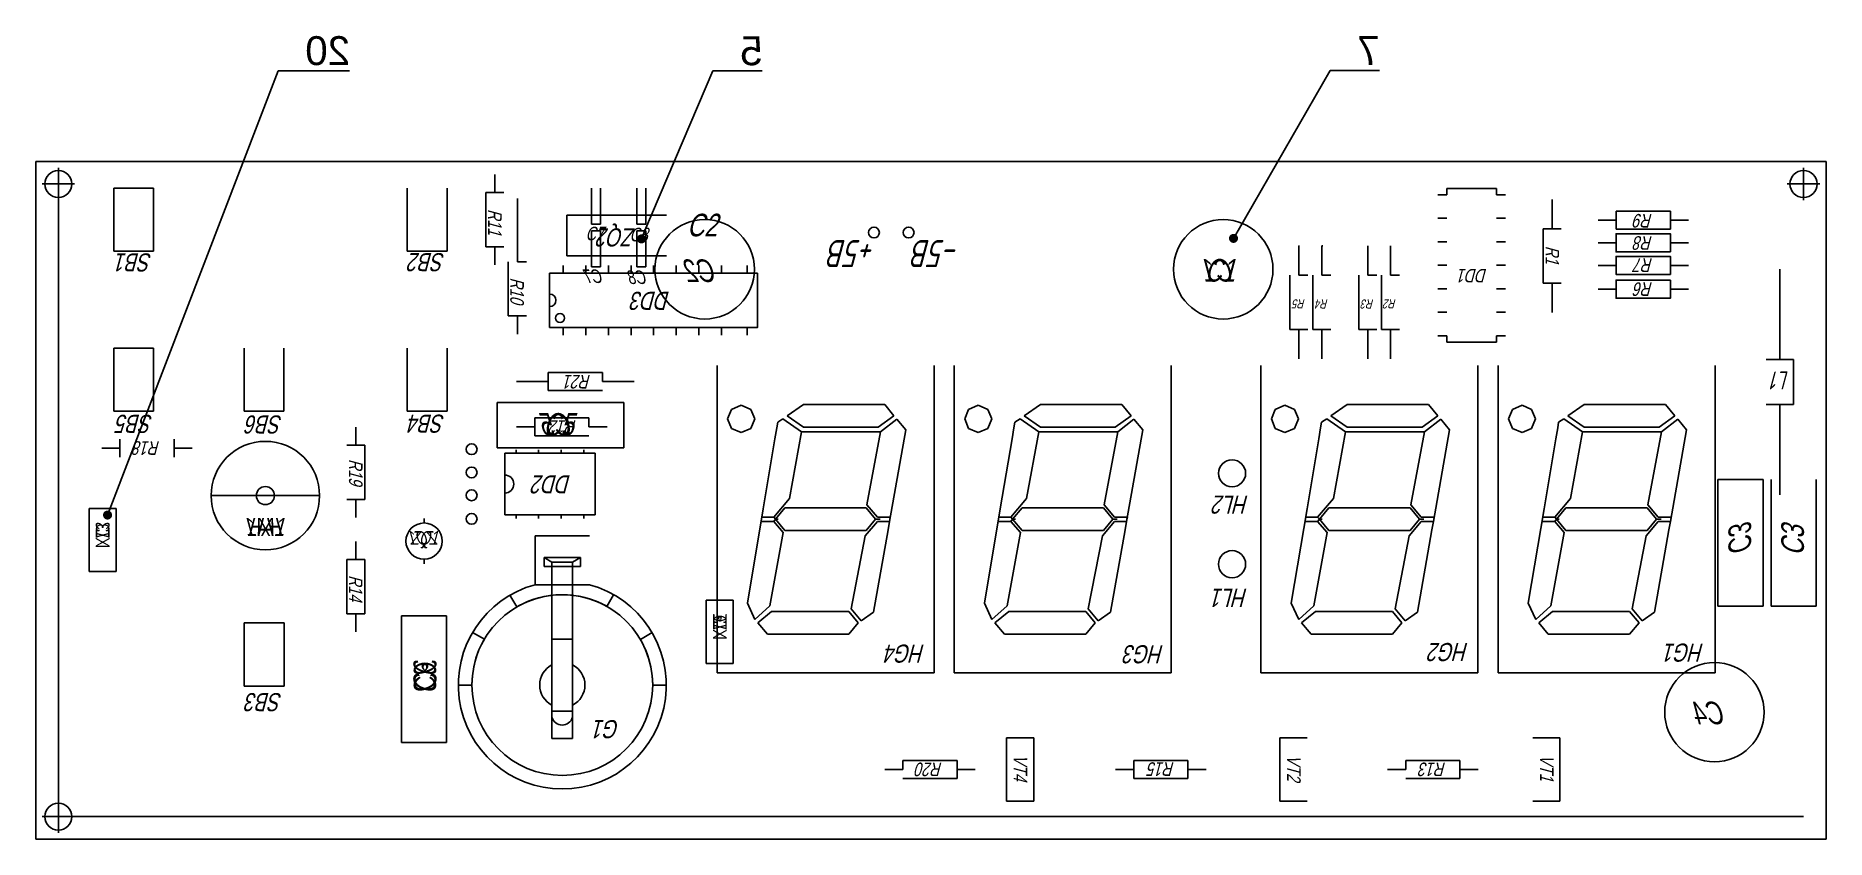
# Model space of a CAD drawing. Header units: millimetres. Extents: x 3055 to 4426, y 1319 to 1950.
# Drawn here: x 3055.2 to 3253.2, y 1319.4 to 1408.3 of the extents above; entities that cross this region are included whole.
import ezdxf
from ezdxf import colors
from ezdxf.entities.mleader import LeaderData, LeaderLine
from ezdxf.math import Vec2, Vec3

# ---------------------------------------------------------------- set-up
doc = ezdxf.new("R2010")
doc.units = ezdxf.units.MM
doc.styles.get("Standard").update_dxf_attribs({"font": 'arial.ttf'})

msp = doc.modelspace()

# ---------------------------------------------------------------- texts
at = {"transparency": 33554674}
for s, width, insert, char_height, attachment_point, rotation in [('\\pxt1;{\\Q15;\\W0.75;R11}', 4.0507, (3106.76, 1389.09, 222.43), 1.5, 1, 270), ('{\\Q15;\\W0.75;R9}', 4.0507, (3234.05, 1387.05, 222.43), 1.5, 1, 180), ('{\\Q15;\\W0.75;ZQ2}', 4.0507, (3121.55, 1384.96, 222.43), 2, 1, 180), ('{\\Q15;\\W0.75;R8}', 4.0507, (3234.06, 1384.59, 222.43), 1.5, 1, 180), ('{\\Q15;\\W0.75;SB1}', 4.0507, (3068.13, 1382.19, 222.43), 2, 1, 180), ('{\\Q15;\\W0.75;SB2}', 4.0507, (3100.54, 1382.22, 222.43), 2, 1, 180), ('{\\fISOCPEUR|b0|i0|c0|p34;\\Q15;\\W0.75;+5\\fISOCPEUR|b0|i0|c204|p34;В}', 7.7449, (3148.11, 1382.67, 222.43), 3, 1, 180), ('{\\fISOCPEUR|b0|i0|c204|p34;\\Q15;\\W0.75;-\\fISOCPEUR|b0|i0|c0|p34;5\\fISOCPEUR|b0|i0|c204|p34;В}', 7.7449, (3157.4, 1382.67, 222.43), 3, 1, 180), ('\\pxt1;{\\Q15;\\W0.75;R1}', 4.0507, (3223.7, 1385.03, 222.43), 1.5, 1, 270), ('{\\Q15;\\W0.75;DD1}', 4.0507, (3215.76, 1380.97, 222.43), 1.5, 1, 180), ('{\\Q15;\\W0.75;R7}', 4.0507, (3234.08, 1382.13, 222.43), 1.5, 1, 180), ('\\pxt1;{\\Q15;\\W0.75;R10}', 4.0507, (3109.21, 1381.52, 222.43), 1.5, 1, 270), ('{\\Q15;\\W0.75;R6}', 4.0507, (3234.07, 1379.48, 222.43), 1.5, 1, 180), ('{\\Q15;\\W0.75;DD3}', 4.0507, (3125.4, 1377.94, 222.43), 2, 1, 180), ('{\\Q15;\\W0.75;R5}', 4.0507, (3195.63, 1378.1, 222.43), 1, 1, 180), ('{\\Q15;\\W0.75;R4}', 4.0507, (3198.16, 1378.09, 222.43), 1, 1, 180), ('{\\Q15;\\W0.75;R3}', 4.0507, (3203.22, 1378.09, 222.43), 1, 1, 180), ('{\\Q15;\\W0.75;R2}', 4.0507, (3205.69, 1378.1, 222.43), 1, 1, 180), ('{\\Q15;\\W0.75;R21}', 4.0507, (3116.63, 1369.24, 222.43), 1.5, 1, 180), ('{\\fISOCPEUR|b0|i0|c0|p34;\\Q15;\\W0.75;L1}', 4.0507, (3249.14, 1369.14, 222.43), 2, 1, 180), ('{\\Q15;\\W0.75;SB5}', 4.0507, (3068.23, 1364.33, 222.43), 2, 1, 180), ('{\\Q15;\\W0.75;SB6}', 4.0507, (3082.56, 1364.26, 222.43), 2, 1, 180), ('{\\Q15;\\W0.75;SB4}', 4.0507, (3100.53, 1364.35, 222.43), 2, 1, 180), ('{\\Q15;\\W0.75;R12}', 4.0507, (3115.05, 1364.23, 222.43), 1.5, 1, 180), ('{\\Q15;\\W0.75;R18}', 4.0507, (3068.98, 1361.9, 222.43), 1.5, 1, 180), ('\\pxt1;{\\Q15;\\W0.75;R19}', 4.0507, (3091.37, 1361.44, 222.43), 1.5, 1, 270), ('{\\Q15;\\W0.75;DD2}', 4.0507, (3114.45, 1357.64, 222.43), 2, 1, 180), ('{\\Q15;\\W0.75;HL2}', 4.0507, (3189.4, 1355.4, 222.43), 2, 1, 180), ('{\\Q15;\\W0.75;VT3}', 4.0507, (3061.87, 1354.17, 220.93), 1.5, 3, 90), ('{\\Q15;\\W0.75;C3}', 4.0507, (3248.27, 1354.08, 220.93), 2.5, 3, 90), ('\\pxt1;{\\Q15;\\W0.75;R14}', 4.0507, (3091.36, 1348.6, 222.43), 1.5, 1, 270), ('{\\Q15;\\W0.75;HL1}', 4.0507, (3189.28, 1345.08, 222.43), 2, 1, 180), ('{\\Q15;\\W0.75;VT5}', 4.0507, (3130.13, 1344.02, 220.93), 1.5, 3, 90), ('{\\Q15;\\W0.75;HG4}', 4.0507, (3153.59, 1338.91, 222.43), 2, 1, 180), ('{\\Q15;\\W0.75;HG3}', 4.0507, (3180.02, 1338.84, 222.43), 2, 1, 180), ('{\\Q15;\\W0.75;HG2}', 4.0507, (3213.71, 1339.08, 222.43), 2, 1, 180), ('{\\Q15;\\W0.75;HG1}', 4.0507, (3239.75, 1339.02, 222.43), 2, 1, 180), ('{\\Q15;\\W0.75;C6}', 4.0507, (3097, 1338.77, 220.93), 2.5, 3, 90), ('{\\Q15;\\W0.75;SB3}', 4.0507, (3082.53, 1333.54, 222.43), 2, 1, 180), ('{\\Q15;\\W0.75;G1}', 4.0507, (3119.81, 1330.55, 222.43), 2, 1, 180), ('{\\Q15;\\W0.75;R20}', 4.0507, (3155.51, 1326.35, 222.43), 1.5, 1, 180), ('{\\Q15;\\W0.75;VT4}', 4.0507, (3164.88, 1328.72, 222.43), 1.5, 1, 270), ('{\\Q15;\\W0.75;R15}', 4.0507, (3181.18, 1326.38, 222.43), 1.5, 1, 180), ('{\\Q15;\\W0.75;VT2}', 4.0507, (3195.12, 1328.69, 222.43), 1.5, 1, 270), ('{\\Q15;\\W0.75;R13}', 4.0507, (3211.2, 1326.35, 222.43), 1.5, 1, 180), ('{\\Q15;\\W0.75;VT1}', 4.0507, (3223.09, 1328.71, 222.43), 1.5, 1, 270)]:
    msp.add_mtext_dynamic_manual_height_columns(s, width=width, gutter_width=12.5, heights=[0], dxfattribs=dict(at, insert=insert, char_height=char_height, attachment_point=attachment_point, rotation=rotation))
at = {"transparency": 33554674, "attachment_point": 7}
for s, width, heights, insert, char_height in [('{\\Q15;\\W0.75;C2}', 4.0507, [0], (3127.24, 1386.04, 220.93), 2.5), ('{\\Q15;\\W0.75;С7}', 1.7366, [1.65], (3116.02, 1385.61, 220.93), 1.5), ('{\\Q15;\\W0.75;С8}', 4.0507, [0], (3120.89, 1385.5, 220.93), 1.5), ('{\\Q15;\\W0.75;C1}', 4.0507, [0], (3184.49, 1381.03, 220.93), 2.5), ('{\\Q15;\\W0.75;C5}', 4.0507, [0], (3111.34, 1363.98, 220.93), 2.5), ('{\\Q15;\\W0.75;HA1}', 4.0507, [0], (3078.61, 1352.92, 220.93), 2), ('{\\Q15;\\W0.75;ZQ1}', 4.0507, [0], (3096.63, 1351.55, 220.93), 1.5)]:
    msp.add_mtext_dynamic_manual_height_columns(s, width=width, gutter_width=12.5, heights=heights, dxfattribs=dict(at, insert=insert, char_height=char_height))
at = {"transparency": 33554674, "extrusion": (0, 0, -1), "attachment_point": 9}
for s, width, heights, insert, char_height, text_direction in [('{\\Q15;\\W0.75;С7}', 1.7366, [1.65], (3116.02, 1380.89, 220.93), 1.5, (-1, 0, 0)), ('{\\Q15;\\W0.75;С8}', 4.0507, [0], (3120.89, 1380.78, 220.93), 1.5, (-1, 0, 0)), ('{\\Q15;\\W0.75;C2}', 4.0507, [0], (3127.24, 1380.99, 220.93), 2.5, (-1, 0, 0)), ('{\\Q15;\\W0.75;C1}', 4.0507, [0], (3184.49, 1381.03, 220.93), 2.5, (-1, 0, 0)), ('{\\Q15;\\W0.75;C5}', 4.0507, [0], (3111.34, 1363.98, 220.93), 2.5, (-1, 0, 0)), ('{\\Q15;\\W0.75;VT3}', 4.0507, [0], (3061.87, 1354.17, 220.93), 1.5, (0, 1, 0)), ('{\\Q15;\\W0.75;HA1}', 4.0507, [0], (3078.61, 1352.92, 220.93), 2, (-1, 0, 0)), ('{\\Q15;\\W0.75;C3}', 4.0507, [0], (3242.39, 1354.08, 220.93), 2.5, (0, 1, 0)), ('{\\Q15;\\W0.75;ZQ1}', 4.0507, [0], (3096.63, 1351.55, 220.93), 1.5, (-1, 0, 0)), ('{\\Q15;\\W0.75;VT5}', 4.0507, [0], (3130.13, 1344.02, 220.93), 1.5, (0, 1, 0)), ('{\\Q15;\\W0.75;C6}', 4.0507, [0], (3097, 1338.77, 220.93), 2.5, (0, 1, 0)), ('{\\Q15;\\W0.75;C4}', 4.0507, [0], (3238.83, 1332.06, 220.93), 2.5, (-1, 0, 0))]:
    msp.add_mtext_dynamic_manual_height_columns(s, width=width, gutter_width=12.5, heights=heights, dxfattribs=dict(at, insert=insert, char_height=char_height, text_direction=text_direction))

# ---------------------------------------------------------------- blocks, each defined once
blk = doc.blocks.new('_Dot')
at = {"color": 0, "linetype": 'ByBlock', "lineweight": -2, "transparency": 33554674}
blk.add_line((-0.5, 0), (-1, 0), dxfattribs=at)
at = {"color": 0, "linetype": 'ByBlock', "transparency": 33554674, "const_width": 0.5}
blk.add_lwpolyline([(-0.25, 0, 1), (0.25, 0, 1)], format="xyb", close=True, dxfattribs=at)

# ---------------------------------------------------------------- linework, layer by layer
for p, q in [((3055.23, 1319.37, 222.43), (3055.23, 1394.37, 222.43)), ((3055.23, 1394.37, 222.43), (3253.23, 1394.37, 222.43)), ((3253.23, 1319.37, 222.43), (3253.23, 1394.37, 222.43)), ((3078.26, 1372.72, 222.43), (3078.26, 1373.72, 222.43)), ((3078.26, 1367.72, 222.43), (3078.26, 1372.72, 222.43)), ((3082.68, 1372.72, 222.43), (3082.68, 1373.72, 222.43)), ((3082.68, 1367.72, 222.43), (3082.68, 1372.72, 222.43)), ((3078.26, 1367.72, 222.43), (3078.26, 1366.72, 222.43)), ((3082.68, 1366.72, 222.43), (3078.26, 1366.72, 222.43)), ((3082.68, 1367.72, 222.43), (3082.68, 1366.72, 222.43)), ((3064.53, 1362.64, 222.43), (3062.53, 1362.64, 222.43)), ((3064.53, 1362.64, 222.43), (3064.53, 1363.64, 222.43)), ((3064.53, 1362.64, 222.43), (3064.53, 1361.64, 222.43)), ((3070.53, 1363.64, 222.43), (3070.53, 1362.64, 222.43)), ((3072.53, 1362.64, 222.43), (3070.53, 1362.64, 222.43)), ((3070.53, 1361.64, 222.43), (3070.53, 1362.64, 222.43)), ((3057.73, 1321.87, 222.43), (3250.73, 1321.87, 222.43)), ((3253.23, 1319.37, 222.43), (3055.23, 1319.37, 222.43))]:
    msp.add_line(p, q)
at = {"transparency": 33554674}
for p, q in [((3055.23, 1319.37, 220.93), (3055.23, 1394.37, 220.93)), ((3055.23, 1394.37, 220.93), (3253.23, 1394.37, 220.93)), ((3253.23, 1394.37, 222.43), (3253.23, 1391.87, 222.43)), ((3253.23, 1394.37, 220.93), (3253.23, 1319.37, 220.93)), ((3057.73, 1391.87, 222.43), (3057.73, 1393.67, 222.43)), ((3057.73, 1391.87, 220.93), (3057.73, 1393.67, 220.93)), ((3105.99, 1392.92, 222.43), (3105.99, 1390.92, 222.43)), ((3250.73, 1391.87, 222.43), (3250.73, 1393.67, 222.43)), ((3250.73, 1391.87, 220.93), (3250.73, 1393.67, 220.93)), ((3057.73, 1391.87, 222.43), (3055.93, 1391.87, 222.43)), ((3057.73, 1391.87, 220.93), (3055.93, 1391.87, 220.93)), ((3057.73, 1391.87, 222.43), (3057.73, 1390.07, 222.43)), ((3057.73, 1391.87, 222.43), (3059.53, 1391.87, 222.43)), ((3057.73, 1391.87, 220.93), (3057.73, 1390.07, 220.93)), ((3057.73, 1391.87, 220.93), (3059.53, 1391.87, 220.93)), ((3063.85, 1390.42, 222.43), (3063.85, 1391.42, 222.43)), ((3063.85, 1391.42, 222.43), (3068.26, 1391.42, 222.43)), ((3063.85, 1385.42, 222.43), (3063.85, 1390.42, 222.43)), ((3068.26, 1390.42, 222.43), (3068.26, 1391.42, 222.43)), ((3068.26, 1385.42, 222.43), (3068.26, 1390.42, 222.43)), ((3096.3, 1390.42, 222.43), (3096.3, 1391.42, 222.43)), ((3096.3, 1385.42, 222.43), (3096.3, 1390.42, 222.43)), ((3100.71, 1390.42, 222.43), (3100.71, 1391.42, 222.43)), ((3100.71, 1385.42, 222.43), (3100.71, 1390.42, 222.43)), ((3104.99, 1384.92, 222.43), (3104.99, 1390.92, 222.43)), ((3104.99, 1390.92, 222.43), (3105.99, 1390.92, 222.43)), ((3106.99, 1390.92, 222.43), (3105.99, 1390.92, 222.43)), ((3108.49, 1390.27, 222.43), (3108.49, 1383.27, 222.43)), ((3116.7, 1391.42, 220.93), (3116.7, 1387.42, 220.93)), ((3117.7, 1387.42, 220.93), (3117.7, 1391.42, 220.93)), ((3121.7, 1387.42, 220.93), (3121.7, 1391.42, 220.93)), ((3122.7, 1391.42, 220.93), (3122.7, 1387.42, 220.93)), ((3211.27, 1390.68, 222.43), (3210.27, 1390.68, 222.43)), ((3211.27, 1390.68, 222.43), (3211.27, 1391.38, 222.43)), ((3211.27, 1391.38, 222.43), (3216.77, 1391.38, 222.43)), ((3216.77, 1391.38, 222.43), (3216.77, 1390.68, 222.43)), ((3217.77, 1390.68, 222.43), (3216.77, 1390.68, 222.43)), ((3222.94, 1388.89, 222.43), (3222.94, 1390.14, 222.43)), ((3250.73, 1391.87, 222.43), (3248.93, 1391.87, 222.43)), ((3250.73, 1391.87, 220.93), (3248.93, 1391.87, 220.93)), ((3250.73, 1391.87, 222.43), (3250.73, 1390.07, 222.43)), ((3250.73, 1391.87, 222.43), (3252.53, 1391.87, 222.43)), ((3250.73, 1391.87, 220.93), (3250.73, 1390.07, 220.93)), ((3250.73, 1391.87, 220.93), (3252.53, 1391.87, 220.93)), ((3113.97, 1388.42, 222.43), (3124.97, 1388.42, 222.43)), ((3113.97, 1383.92, 222.43), (3113.97, 1388.42, 222.43)), ((3211.27, 1388.08, 222.43), (3210.27, 1388.08, 222.43)), ((3217.77, 1388.08, 222.43), (3216.77, 1388.08, 222.43)), ((3222.94, 1388.89, 222.43), (3222.94, 1386.89, 222.43)), ((3230, 1387.86, 222.43), (3230, 1388.86, 222.43)), ((3230, 1388.86, 222.43), (3236, 1388.86, 222.43)), ((3236, 1388.86, 222.43), (3236, 1387.86, 222.43)), ((3055.23, 1386.5, 220.93), (3055.23, 1386.5, 220.93)), ((3116.7, 1387.42, 220.93), (3117.7, 1387.42, 220.93)), ((3122.7, 1387.42, 220.93), (3121.7, 1387.42, 220.93)), ((3221.94, 1380.89, 222.43), (3221.94, 1386.89, 222.43)), ((3221.94, 1386.89, 222.43), (3222.94, 1386.89, 222.43)), ((3223.94, 1386.89, 222.43), (3222.94, 1386.89, 222.43)), ((3230, 1387.86, 222.43), (3228, 1387.86, 222.43)), ((3230, 1387.86, 222.43), (3230, 1386.86, 222.43)), ((3230, 1386.86, 222.43), (3236, 1386.86, 222.43)), ((3230, 1386.36, 222.43), (3236, 1386.36, 222.43)), ((3238, 1387.86, 222.43), (3236, 1387.86, 222.43)), ((3236, 1386.86, 222.43), (3236, 1387.86, 222.43)), ((3236, 1386.36, 222.43), (3236, 1385.36, 222.43)), ((3055.23, 1384.68, 220.93), (3055.23, 1384.68, 220.93)), ((3063.85, 1385.42, 222.43), (3063.85, 1384.42, 222.43)), ((3068.26, 1384.42, 222.43), (3063.85, 1384.42, 222.43)), ((3068.26, 1385.42, 222.43), (3068.26, 1384.42, 222.43)), ((3096.3, 1385.42, 222.43), (3096.3, 1384.42, 222.43)), ((3100.71, 1384.42, 222.43), (3096.3, 1384.42, 222.43)), ((3100.71, 1385.42, 222.43), (3100.71, 1384.42, 222.43)), ((3105.99, 1384.92, 222.43), (3104.99, 1384.92, 222.43)), ((3105.99, 1384.92, 222.43), (3105.99, 1382.92, 222.43)), ((3105.99, 1384.92, 222.43), (3106.99, 1384.92, 222.43)), ((3194.91, 1383.78, 222.43), (3194.91, 1385.02, 222.43)), ((3194.94, 1385.02, 222.43), (3194.91, 1385.02, 222.43)), ((3197.45, 1385.02, 222.43), (3197.55, 1385.02, 222.43)), ((3197.45, 1383.78, 222.43), (3197.45, 1385.02, 222.43)), ((3202.54, 1383.78, 222.43), (3202.54, 1385.02, 222.43)), ((3205.05, 1383.77, 222.43), (3205.05, 1385.02, 222.43)), ((3211.27, 1385.48, 222.43), (3210.27, 1385.48, 222.43)), ((3217.77, 1385.48, 222.43), (3216.77, 1385.48, 222.43)), ((3230, 1385.36, 222.43), (3228, 1385.36, 222.43)), ((3230, 1385.36, 222.43), (3230, 1384.36, 222.43)), ((3230, 1384.36, 222.43), (3236, 1384.36, 222.43)), ((3238, 1385.36, 222.43), (3236, 1385.36, 222.43)), ((3107.49, 1377.27, 222.43), (3107.49, 1383.27, 222.43)), ((3109.49, 1383.27, 222.43), (3108.49, 1383.27, 222.43)), ((3113.56, 1382.85, 222.43), (3113.56, 1382, 222.43)), ((3124.97, 1383.92, 222.43), (3113.97, 1383.92, 222.43)), ((3116.06, 1382.85, 222.43), (3116.06, 1382, 222.43)), ((3118.56, 1382.85, 222.43), (3118.56, 1382, 222.43)), ((3121.06, 1382.85, 222.43), (3121.06, 1382, 222.43)), ((3123.56, 1382.85, 222.43), (3123.56, 1382, 222.43)), ((3126.06, 1382.85, 222.43), (3126.06, 1382, 222.43)), ((3128.56, 1382.85, 222.43), (3128.56, 1382, 222.43)), ((3131.06, 1382.85, 222.43), (3131.06, 1382, 222.43)), ((3133.92, 1382.85, 222.43), (3133.92, 1382, 222.43)), ((3194.91, 1383.78, 222.43), (3194.91, 1381.78, 222.43)), ((3197.45, 1383.78, 222.43), (3197.45, 1381.78, 222.43)), ((3202.54, 1383.78, 222.43), (3202.54, 1381.78, 222.43)), ((3205.05, 1383.77, 222.43), (3205.05, 1381.77, 222.43)), ((3211.27, 1382.88, 222.43), (3210.27, 1382.88, 222.43)), ((3217.77, 1382.88, 222.43), (3216.77, 1382.88, 222.43)), ((3230, 1382.86, 222.43), (3228, 1382.86, 222.43)), ((3230, 1382.86, 222.43), (3230, 1383.86, 222.43)), ((3230, 1383.86, 222.43), (3236, 1383.86, 222.43)), ((3230, 1382.86, 222.43), (3230, 1381.86, 222.43)), ((3236, 1383.86, 222.43), (3236, 1382.86, 222.43)), ((3238, 1382.86, 222.43), (3236, 1382.86, 222.43)), ((3248.11, 1372.46, 222.43), (3248.11, 1382.46, 222.43)), ((3113.56, 1382, 222.43), (3112.06, 1382, 222.43)), ((3112.06, 1382, 222.43), (3112.06, 1376, 222.43)), ((3113.56, 1382, 222.43), (3133.92, 1382, 222.43)), ((3133.92, 1382, 222.43), (3135.06, 1382, 222.43)), ((3135.06, 1376, 222.43), (3135.06, 1382, 222.43)), ((3193.91, 1375.78, 222.43), (3193.91, 1381.78, 222.43)), ((3195.91, 1381.78, 222.43), (3194.91, 1381.78, 222.43)), ((3196.45, 1375.78, 222.43), (3196.45, 1381.78, 222.43)), ((3198.45, 1381.78, 222.43), (3197.45, 1381.78, 222.43)), ((3201.54, 1375.78, 222.43), (3201.54, 1381.78, 222.43)), ((3203.54, 1381.78, 222.43), (3202.54, 1381.78, 222.43)), ((3204.05, 1375.77, 222.43), (3204.05, 1381.77, 222.43)), ((3206.05, 1381.77, 222.43), (3205.05, 1381.77, 222.43)), ((3211.27, 1380.28, 222.43), (3210.27, 1380.28, 222.43)), ((3217.77, 1380.28, 222.43), (3216.77, 1380.28, 222.43)), ((3222.94, 1380.89, 222.43), (3221.94, 1380.89, 222.43)), ((3222.94, 1380.89, 222.43), (3222.94, 1378.89, 222.43)), ((3222.94, 1380.89, 222.43), (3223.94, 1380.89, 222.43)), ((3230, 1380.23, 222.43), (3228, 1380.23, 222.43)), ((3230, 1381.86, 222.43), (3236, 1381.86, 222.43)), ((3230, 1380.23, 222.43), (3230, 1381.23, 222.43)), ((3230, 1381.23, 222.43), (3236, 1381.23, 222.43)), ((3230, 1380.23, 222.43), (3230, 1379.23, 222.43)), ((3236, 1381.23, 222.43), (3236, 1380.23, 222.43)), ((3238, 1380.23, 222.43), (3236, 1380.23, 222.43)), ((3222.94, 1378.89, 222.43), (3222.94, 1377.64, 222.43)), ((3230, 1379.23, 222.43), (3236, 1379.23, 222.43)), ((3108.49, 1377.27, 222.43), (3107.49, 1377.27, 222.43)), ((3108.49, 1377.27, 222.43), (3108.49, 1375.27, 222.43)), ((3108.49, 1377.27, 222.43), (3109.49, 1377.27, 222.43)), ((3211.27, 1377.68, 222.43), (3210.27, 1377.68, 222.43)), ((3217.77, 1377.68, 222.43), (3216.77, 1377.68, 222.43)), ((3112.06, 1376, 222.43), (3135.06, 1376, 222.43)), ((3113.56, 1376, 222.43), (3113.56, 1375.15, 222.43)), ((3116.06, 1376, 222.43), (3116.06, 1375.15, 222.43)), ((3118.56, 1376, 222.43), (3118.56, 1375.15, 222.43)), ((3121.06, 1376, 222.43), (3121.06, 1375.15, 222.43)), ((3123.56, 1376, 222.43), (3123.56, 1375.15, 222.43)), ((3126.06, 1376, 222.43), (3126.06, 1375.15, 222.43)), ((3128.56, 1376, 222.43), (3128.56, 1375.15, 222.43)), ((3131.06, 1376, 222.43), (3131.06, 1375.15, 222.43)), ((3133.92, 1376, 222.43), (3133.92, 1375.15, 222.43)), ((3194.91, 1375.78, 222.43), (3193.91, 1375.78, 222.43)), ((3194.91, 1375.78, 222.43), (3194.91, 1373.78, 222.43)), ((3194.91, 1375.78, 222.43), (3195.91, 1375.78, 222.43)), ((3197.45, 1375.78, 222.43), (3196.45, 1375.78, 222.43)), ((3197.45, 1375.78, 222.43), (3197.45, 1373.78, 222.43)), ((3197.45, 1375.78, 222.43), (3198.45, 1375.78, 222.43)), ((3202.54, 1375.78, 222.43), (3201.54, 1375.78, 222.43)), ((3202.54, 1375.78, 222.43), (3202.54, 1373.78, 222.43)), ((3202.54, 1375.78, 222.43), (3203.54, 1375.78, 222.43)), ((3205.05, 1375.77, 222.43), (3204.05, 1375.77, 222.43)), ((3205.05, 1375.77, 222.43), (3205.05, 1373.77, 222.43)), ((3205.05, 1375.77, 222.43), (3206.05, 1375.77, 222.43)), ((3210.27, 1375.08, 222.43), (3211.27, 1375.08, 222.43)), ((3211.27, 1375.08, 222.43), (3211.27, 1374.38, 222.43)), ((3211.27, 1374.38, 222.43), (3216.77, 1374.38, 222.43)), ((3217.77, 1375.08, 222.43), (3216.77, 1375.08, 222.43)), ((3217.77, 1375.08, 222.43), (3216.77, 1375.08, 222.43)), ((3216.77, 1374.38, 222.43), (3216.77, 1375.08, 222.43)), ((3063.85, 1372.72, 222.43), (3063.85, 1373.72, 222.43)), ((3063.85, 1373.72, 222.43), (3068.26, 1373.72, 222.43)), ((3063.85, 1367.72, 222.43), (3063.85, 1372.72, 222.43)), ((3068.26, 1372.72, 222.43), (3068.26, 1373.72, 222.43)), ((3068.26, 1367.72, 222.43), (3068.26, 1372.72, 222.43)), ((3096.3, 1372.72, 222.43), (3096.3, 1373.72, 222.43)), ((3096.3, 1367.72, 222.43), (3096.3, 1372.72, 222.43)), ((3100.71, 1372.72, 222.43), (3100.71, 1373.72, 222.43)), ((3100.71, 1367.72, 222.43), (3100.71, 1372.72, 222.43)), ((3194.91, 1373.78, 222.43), (3194.91, 1372.52, 222.43)), ((3197.45, 1372.52, 222.43), (3197.45, 1373.77, 222.43)), ((3202.54, 1373.78, 222.43), (3202.54, 1372.52, 222.43)), ((3205.05, 1373.77, 222.43), (3205.05, 1372.52, 222.43)), ((3246.61, 1372.46, 222.43), (3249.61, 1372.46, 222.43)), ((3249.61, 1372.46, 222.43), (3249.61, 1367.46, 222.43)), ((3111.9, 1370.02, 222.43), (3111.9, 1371.02, 222.43)), ((3111.9, 1371.02, 222.43), (3117.9, 1371.02, 222.43)), ((3117.9, 1371.02, 222.43), (3117.9, 1370.02, 222.43)), ((3130.58, 1371.77, 222.43), (3130.58, 1337.77, 222.43)), ((3154.58, 1337.77, 222.43), (3154.58, 1371.77, 222.43)), ((3156.8, 1371.77, 222.43), (3156.8, 1337.77, 222.43)), ((3180.8, 1337.77, 222.43), (3180.8, 1371.77, 222.43)), ((3190.72, 1371.77, 222.43), (3190.72, 1337.77, 222.43)), ((3214.72, 1337.77, 222.43), (3214.72, 1371.77, 222.43)), ((3216.94, 1371.77, 222.43), (3216.94, 1337.77, 222.43)), ((3240.94, 1337.77, 222.43), (3240.94, 1371.77, 222.43)), ((3108.38, 1370.02, 222.43), (3109.88, 1370.02, 222.43)), ((3111.9, 1370.02, 222.43), (3109.9, 1370.02, 222.43)), ((3111.9, 1370.02, 222.43), (3111.9, 1369.02, 222.43)), ((3111.9, 1369.02, 222.43), (3117.9, 1369.02, 222.43)), ((3119.9, 1370.02, 222.43), (3117.9, 1370.02, 222.43)), ((3119.9, 1370.02, 222.43), (3121.4, 1370.02, 222.43)), ((3063.85, 1367.72, 222.43), (3063.85, 1366.72, 222.43)), ((3068.26, 1366.72, 222.43), (3063.85, 1366.72, 222.43)), ((3068.26, 1367.72, 222.43), (3068.26, 1366.72, 222.43)), ((3096.3, 1367.72, 222.43), (3096.3, 1366.72, 222.43)), ((3100.71, 1366.72, 222.43), (3096.3, 1366.72, 222.43)), ((3100.71, 1367.72, 222.43), (3100.71, 1366.72, 222.43)), ((3120.27, 1367.69, 220.93), (3106.27, 1367.69, 220.93)), ((3120.27, 1362.69, 220.93), (3120.27, 1367.69, 220.93)), ((3132.17, 1366.93, 222.43), (3131.74, 1365.88, 222.43)), ((3133.24, 1367.38, 222.43), (3132.17, 1366.93, 222.43)), ((3134.3, 1366.93, 222.43), (3133.24, 1367.38, 222.43)), ((3134.74, 1365.88, 222.43), (3134.3, 1366.93, 222.43)), ((3140.12, 1367.47, 222.43), (3138.32, 1366.22, 222.43)), ((3140.12, 1364.97, 222.43), (3138.32, 1366.22, 222.43)), ((3144.62, 1367.47, 222.43), (3140.12, 1367.47, 222.43)), ((3144.62, 1367.47, 222.43), (3149.12, 1367.47, 222.43)), ((3148.39, 1364.97, 222.43), (3150.14, 1366.22, 222.43)), ((3149.12, 1367.47, 222.43), (3150.14, 1366.22, 222.43)), ((3158.39, 1366.93, 222.43), (3157.96, 1365.88, 222.43)), ((3159.46, 1367.38, 222.43), (3158.39, 1366.93, 222.43)), ((3160.52, 1366.93, 222.43), (3159.46, 1367.38, 222.43)), ((3160.96, 1365.88, 222.43), (3160.52, 1366.93, 222.43)), ((3166.34, 1367.47, 222.43), (3164.54, 1366.22, 222.43)), ((3166.34, 1364.97, 222.43), (3164.54, 1366.22, 222.43)), ((3170.84, 1367.47, 222.43), (3166.34, 1367.47, 222.43)), ((3170.84, 1367.47, 222.43), (3175.34, 1367.47, 222.43)), ((3174.61, 1364.97, 222.43), (3176.36, 1366.22, 222.43)), ((3175.34, 1367.47, 222.43), (3176.36, 1366.22, 222.43)), ((3192.31, 1366.93, 222.43), (3191.88, 1365.88, 222.43)), ((3193.38, 1367.38, 222.43), (3192.31, 1366.93, 222.43)), ((3194.44, 1366.93, 222.43), (3193.38, 1367.38, 222.43)), ((3194.88, 1365.88, 222.43), (3194.44, 1366.93, 222.43)), ((3200.26, 1367.47, 222.43), (3198.46, 1366.22, 222.43)), ((3200.26, 1364.97, 222.43), (3198.46, 1366.22, 222.43)), ((3204.76, 1367.47, 222.43), (3200.26, 1367.47, 222.43)), ((3204.76, 1367.47, 222.43), (3209.26, 1367.47, 222.43)), ((3208.54, 1364.97, 222.43), (3210.29, 1366.22, 222.43)), ((3209.26, 1367.47, 222.43), (3210.29, 1366.22, 222.43)), ((3218.53, 1366.93, 222.43), (3218.1, 1365.88, 222.43)), ((3219.6, 1367.38, 222.43), (3218.53, 1366.93, 222.43)), ((3220.66, 1366.93, 222.43), (3219.6, 1367.38, 222.43)), ((3221.1, 1365.88, 222.43), (3220.66, 1366.93, 222.43)), ((3226.48, 1367.47, 222.43), (3224.68, 1366.22, 222.43)), ((3226.48, 1364.97, 222.43), (3224.68, 1366.22, 222.43)), ((3230.98, 1367.47, 222.43), (3226.48, 1367.47, 222.43)), ((3230.98, 1367.47, 222.43), (3235.48, 1367.47, 222.43)), ((3234.76, 1364.97, 222.43), (3236.51, 1366.22, 222.43)), ((3235.48, 1367.47, 222.43), (3236.51, 1366.22, 222.43)), ((3248.11, 1367.46, 222.43), (3246.61, 1367.46, 222.43)), ((3249.61, 1367.46, 222.43), (3248.11, 1367.46, 222.43)), ((3248.11, 1357.46, 222.43), (3248.11, 1367.46, 222.43)), ((3090.63, 1364.96, 222.43), (3090.63, 1362.96, 222.43)), ((3110.41, 1365, 222.43), (3108.41, 1365, 222.43)), ((3110.41, 1365, 222.43), (3110.41, 1366, 222.43)), ((3110.41, 1366, 222.43), (3116.41, 1366, 222.43)), ((3110.41, 1365, 222.43), (3110.41, 1364, 222.43)), ((3116.41, 1366, 222.43), (3116.41, 1365, 222.43)), ((3118.41, 1365, 222.43), (3116.41, 1365, 222.43)), ((3131.74, 1365.88, 222.43), (3132.17, 1364.82, 222.43)), ((3133.24, 1364.38, 222.43), (3132.17, 1364.82, 222.43)), ((3133.24, 1364.38, 222.43), (3134.3, 1364.82, 222.43)), ((3134.3, 1364.82, 222.43), (3134.74, 1365.88, 222.43)), ((3134.3, 1364.82, 222.43), (3134.3, 1364.82, 222.43)), ((3136.98, 1363.69, 222.43), (3137.18, 1364.9, 222.43)), ((3137.18, 1364.9, 222.43), (3137.28, 1365.5, 222.43)), ((3137.85, 1365.9, 222.43), (3137.28, 1365.5, 222.43)), ((3139.93, 1364.44, 222.43), (3137.85, 1365.9, 222.43)), ((3138.59, 1357.07, 222.43), (3139.93, 1364.44, 222.43)), ((3148.66, 1364.44, 222.43), (3139.93, 1364.44, 222.43)), ((3144.62, 1364.97, 222.43), (3140.12, 1364.97, 222.43)), ((3144.62, 1364.97, 222.43), (3148.39, 1364.97, 222.43)), ((3147.15, 1356.37, 222.43), (3148.66, 1364.44, 222.43)), ((3150.46, 1365.84, 222.43), (3148.66, 1364.44, 222.43)), ((3149.65, 1354.54, 222.43), (3151.44, 1364.65, 222.43)), ((3150.46, 1365.84, 222.43), (3151.44, 1364.65, 222.43)), ((3157.96, 1365.88, 222.43), (3158.39, 1364.82, 222.43)), ((3159.46, 1364.38, 222.43), (3158.39, 1364.82, 222.43)), ((3159.46, 1364.38, 222.43), (3160.52, 1364.82, 222.43)), ((3160.52, 1364.82, 222.43), (3160.96, 1365.88, 222.43)), ((3160.52, 1364.82, 222.43), (3160.52, 1364.82, 222.43)), ((3163.2, 1363.69, 222.43), (3163.4, 1364.9, 222.43)), ((3163.4, 1364.9, 222.43), (3163.5, 1365.5, 222.43)), ((3164.08, 1365.9, 222.43), (3163.5, 1365.5, 222.43)), ((3166.15, 1364.44, 222.43), (3164.08, 1365.9, 222.43)), ((3164.81, 1357.07, 222.43), (3166.15, 1364.44, 222.43)), ((3174.88, 1364.44, 222.43), (3166.15, 1364.44, 222.43)), ((3170.84, 1364.97, 222.43), (3166.34, 1364.97, 222.43)), ((3170.84, 1364.97, 222.43), (3174.61, 1364.97, 222.43)), ((3173.37, 1356.37, 222.43), (3174.88, 1364.44, 222.43)), ((3176.68, 1365.84, 222.43), (3174.88, 1364.44, 222.43)), ((3175.87, 1354.54, 222.43), (3177.66, 1364.65, 222.43)), ((3176.68, 1365.84, 222.43), (3177.66, 1364.65, 222.43)), ((3191.88, 1365.88, 222.43), (3192.31, 1364.82, 222.43)), ((3193.38, 1364.38, 222.43), (3192.31, 1364.82, 222.43)), ((3193.38, 1364.38, 222.43), (3194.44, 1364.82, 222.43)), ((3194.44, 1364.82, 222.43), (3194.88, 1365.88, 222.43)), ((3194.44, 1364.82, 222.43), (3194.44, 1364.82, 222.43)), ((3197.12, 1363.69, 222.43), (3197.32, 1364.9, 222.43)), ((3197.32, 1364.9, 222.43), (3197.42, 1365.5, 222.43)), ((3198, 1365.9, 222.43), (3197.42, 1365.5, 222.43)), ((3200.08, 1364.44, 222.43), (3198, 1365.9, 222.43)), ((3198.73, 1357.07, 222.43), (3200.08, 1364.44, 222.43)), ((3208.8, 1364.44, 222.43), (3200.08, 1364.44, 222.43)), ((3204.76, 1364.97, 222.43), (3200.26, 1364.97, 222.43)), ((3204.76, 1364.97, 222.43), (3208.54, 1364.97, 222.43)), ((3207.29, 1356.37, 222.43), (3208.8, 1364.44, 222.43)), ((3210.6, 1365.84, 222.43), (3208.8, 1364.44, 222.43)), ((3209.79, 1354.54, 222.43), (3211.58, 1364.65, 222.43)), ((3210.6, 1365.84, 222.43), (3211.58, 1364.65, 222.43)), ((3218.1, 1365.88, 222.43), (3218.53, 1364.82, 222.43)), ((3219.6, 1364.38, 222.43), (3218.53, 1364.82, 222.43)), ((3219.6, 1364.38, 222.43), (3220.66, 1364.82, 222.43)), ((3220.66, 1364.82, 222.43), (3221.1, 1365.88, 222.43)), ((3220.66, 1364.82, 222.43), (3220.66, 1364.82, 222.43)), ((3223.34, 1363.69, 222.43), (3223.54, 1364.9, 222.43)), ((3223.54, 1364.9, 222.43), (3223.64, 1365.5, 222.43)), ((3224.22, 1365.9, 222.43), (3223.64, 1365.5, 222.43)), ((3226.3, 1364.44, 222.43), (3224.22, 1365.9, 222.43)), ((3224.95, 1357.07, 222.43), (3226.3, 1364.44, 222.43)), ((3235.02, 1364.44, 222.43), (3226.3, 1364.44, 222.43)), ((3230.98, 1364.97, 222.43), (3226.48, 1364.97, 222.43)), ((3230.98, 1364.97, 222.43), (3234.76, 1364.97, 222.43)), ((3233.51, 1356.37, 222.43), (3235.02, 1364.44, 222.43)), ((3236.82, 1365.84, 222.43), (3235.02, 1364.44, 222.43)), ((3236.01, 1354.54, 222.43), (3237.8, 1364.65, 222.43)), ((3236.82, 1365.84, 222.43), (3237.8, 1364.65, 222.43)), ((3089.63, 1362.96, 222.43), (3090.63, 1362.96, 222.43)), ((3091.63, 1362.96, 222.43), (3090.63, 1362.96, 222.43)), ((3091.63, 1356.96, 222.43), (3091.63, 1362.96, 222.43)), ((3106.27, 1362.69, 220.93), (3120.27, 1362.69, 220.93)), ((3108.34, 1362.47, 222.43), (3108.34, 1362.07, 222.43)), ((3108.34, 1362.07, 222.43), (3108.34, 1362.47, 222.43)), ((3110.41, 1364, 222.43), (3116.41, 1364, 222.43)), ((3110.84, 1362.07, 222.43), (3110.84, 1362.47, 222.43)), ((3113.34, 1362.07, 222.43), (3113.34, 1362.47, 222.43)), ((3115.84, 1362.07, 222.43), (3115.84, 1362.47, 222.43)), ((3135.68, 1355.94, 222.43), (3136.98, 1363.69, 222.43)), ((3161.9, 1355.94, 222.43), (3163.2, 1363.69, 222.43)), ((3195.82, 1355.94, 222.43), (3197.12, 1363.69, 222.43)), ((3222.04, 1355.94, 222.43), (3223.34, 1363.69, 222.43)), ((3108.34, 1362.07, 222.43), (3107.09, 1362.07, 222.43)), ((3107.09, 1362.07, 222.43), (3107.09, 1355.27, 222.43)), ((3108.34, 1362.07, 222.43), (3115.84, 1362.07, 222.43)), ((3108.34, 1362.07, 222.43), (3110.84, 1362.07, 222.43)), ((3110.84, 1362.07, 222.43), (3113.34, 1362.07, 222.43)), ((3115.84, 1362.07, 222.43), (3117.09, 1362.07, 222.43)), ((3117.09, 1362.07, 222.43), (3117.09, 1355.27, 222.43)), ((3247.14, 1345.17, 220.93), (3247.14, 1359.17, 220.93)), ((3252.14, 1359.17, 220.93), (3252.14, 1345.17, 220.93)), ((3080.62, 1357.39, 220.93), (3074.62, 1357.39, 220.93)), ((3080.62, 1357.39, 220.93), (3086.62, 1357.39, 220.93)), ((3090.63, 1356.96, 222.43), (3089.63, 1356.96, 222.43)), ((3090.63, 1356.96, 222.43), (3090.63, 1354.96, 222.43)), ((3090.63, 1356.96, 222.43), (3091.63, 1356.96, 222.43)), ((3136.85, 1355, 222.43), (3138.59, 1357.07, 222.43)), ((3148.3, 1355, 222.43), (3147.15, 1356.37, 222.43)), ((3163.07, 1355, 222.43), (3164.81, 1357.07, 222.43)), ((3174.52, 1355, 222.43), (3173.37, 1356.37, 222.43)), ((3196.99, 1355, 222.43), (3198.73, 1357.07, 222.43)), ((3208.44, 1355, 222.43), (3207.29, 1356.37, 222.43)), ((3223.21, 1355, 222.43), (3224.95, 1357.07, 222.43)), ((3234.66, 1355, 222.43), (3233.51, 1356.37, 222.43)), ((3064.13, 1355.98, 220.93), (3061.13, 1355.98, 220.93)), ((3064.13, 1348.98, 220.93), (3064.13, 1355.98, 220.93)), ((3098.17, 1354.36, 220.93), (3098.17, 1354.86, 220.93)), ((3108.34, 1355.27, 222.43), (3107.09, 1355.27, 222.43)), ((3108.34, 1354.87, 222.43), (3108.34, 1355.27, 222.43)), ((3108.34, 1355.27, 222.43), (3115.84, 1355.27, 222.43)), ((3108.34, 1355.27, 222.43), (3110.84, 1355.27, 222.43)), ((3108.34, 1354.87, 222.43), (3108.34, 1355.27, 222.43)), ((3110.84, 1355.27, 222.43), (3113.34, 1355.27, 222.43)), ((3110.84, 1355.27, 222.43), (3110.84, 1354.87, 222.43)), ((3113.34, 1355.27, 222.43), (3113.34, 1354.87, 222.43)), ((3115.84, 1355.27, 222.43), (3117.09, 1355.27, 222.43)), ((3115.84, 1354.87, 222.43), (3115.84, 1355.27, 222.43)), ((3135.68, 1355.94, 222.43), (3133.93, 1345.48, 222.43)), ((3136.85, 1354.54, 222.43), (3135.45, 1354.54, 222.43)), ((3136.85, 1355, 222.43), (3135.52, 1355, 222.43)), ((3137.04, 1354.77, 222.43), (3136.85, 1355, 222.43)), ((3137.04, 1354.77, 222.43), (3136.85, 1354.54, 222.43)), ((3136.85, 1354.54, 222.43), (3137.9, 1353.3, 222.43)), ((3138.08, 1356.02, 222.43), (3137.04, 1354.77, 222.43)), ((3138.08, 1353.52, 222.43), (3137.04, 1354.77, 222.43)), ((3137.35, 1354.77, 222.43), (3137.04, 1354.77, 222.43)), ((3142.58, 1356.02, 222.43), (3138.08, 1356.02, 222.43)), ((3142.58, 1356.02, 222.43), (3147.08, 1356.02, 222.43)), ((3148.3, 1354.54, 222.43), (3146.97, 1352.95, 222.43)), ((3147.08, 1356.02, 222.43), (3148.11, 1354.77, 222.43)), ((3147.08, 1353.52, 222.43), (3148.11, 1354.77, 222.43)), ((3148.11, 1354.77, 222.43), (3148.61, 1354.77, 222.43)), ((3149.73, 1355, 222.43), (3148.3, 1355, 222.43)), ((3148.3, 1354.54, 222.43), (3149.65, 1354.54, 222.43)), ((3149.48, 1353.61, 222.43), (3149.65, 1354.54, 222.43)), ((3149.69, 1354.77, 222.43), (3149.73, 1355, 222.43)), ((3161.9, 1355.94, 222.43), (3160.15, 1345.48, 222.43)), ((3163.07, 1354.54, 222.43), (3161.67, 1354.54, 222.43)), ((3163.07, 1355, 222.43), (3161.74, 1355, 222.43)), ((3163.26, 1354.77, 222.43), (3163.07, 1355, 222.43)), ((3163.26, 1354.77, 222.43), (3163.07, 1354.54, 222.43)), ((3163.07, 1354.54, 222.43), (3164.12, 1353.3, 222.43)), ((3164.3, 1356.02, 222.43), (3163.26, 1354.77, 222.43)), ((3164.3, 1353.52, 222.43), (3163.26, 1354.77, 222.43)), ((3163.57, 1354.77, 222.43), (3163.26, 1354.77, 222.43)), ((3168.8, 1356.02, 222.43), (3164.3, 1356.02, 222.43)), ((3168.8, 1356.02, 222.43), (3173.3, 1356.02, 222.43)), ((3174.52, 1354.54, 222.43), (3173.19, 1352.95, 222.43)), ((3173.3, 1356.02, 222.43), (3174.33, 1354.77, 222.43)), ((3173.3, 1353.52, 222.43), (3174.33, 1354.77, 222.43)), ((3174.33, 1354.77, 222.43), (3174.83, 1354.77, 222.43)), ((3175.95, 1355, 222.43), (3174.52, 1355, 222.43)), ((3174.52, 1354.54, 222.43), (3175.87, 1354.54, 222.43)), ((3175.7, 1353.61, 222.43), (3175.87, 1354.54, 222.43)), ((3175.91, 1354.77, 222.43), (3175.95, 1355, 222.43)), ((3195.82, 1355.94, 222.43), (3194.07, 1345.48, 222.43)), ((3196.99, 1354.54, 222.43), (3195.59, 1354.54, 222.43)), ((3196.99, 1355, 222.43), (3195.67, 1355, 222.43)), ((3197.19, 1354.77, 222.43), (3196.99, 1355, 222.43)), ((3197.19, 1354.77, 222.43), (3196.99, 1354.54, 222.43)), ((3196.99, 1354.54, 222.43), (3198.05, 1353.3, 222.43)), ((3198.22, 1356.02, 222.43), (3197.19, 1354.77, 222.43)), ((3198.22, 1353.52, 222.43), (3197.19, 1354.77, 222.43)), ((3197.49, 1354.77, 222.43), (3197.19, 1354.77, 222.43)), ((3202.72, 1356.02, 222.43), (3198.22, 1356.02, 222.43)), ((3202.72, 1356.02, 222.43), (3207.22, 1356.02, 222.43)), ((3208.44, 1354.54, 222.43), (3207.11, 1352.95, 222.43)), ((3207.22, 1356.02, 222.43), (3208.25, 1354.77, 222.43)), ((3207.22, 1353.52, 222.43), (3208.25, 1354.77, 222.43)), ((3208.25, 1354.77, 222.43), (3208.75, 1354.77, 222.43)), ((3209.87, 1355, 222.43), (3208.44, 1355, 222.43)), ((3208.44, 1354.54, 222.43), (3209.79, 1354.54, 222.43)), ((3209.63, 1353.61, 222.43), (3209.79, 1354.54, 222.43)), ((3209.83, 1354.77, 222.43), (3209.87, 1355, 222.43)), ((3222.04, 1355.94, 222.43), (3220.29, 1345.48, 222.43)), ((3223.21, 1354.54, 222.43), (3221.81, 1354.54, 222.43)), ((3223.21, 1355, 222.43), (3221.89, 1355, 222.43)), ((3223.41, 1354.77, 222.43), (3223.21, 1355, 222.43)), ((3223.41, 1354.77, 222.43), (3223.21, 1354.54, 222.43)), ((3223.21, 1354.54, 222.43), (3224.27, 1353.3, 222.43)), ((3224.44, 1356.02, 222.43), (3223.41, 1354.77, 222.43)), ((3224.44, 1353.52, 222.43), (3223.41, 1354.77, 222.43)), ((3223.71, 1354.77, 222.43), (3223.41, 1354.77, 222.43)), ((3228.94, 1356.02, 222.43), (3224.44, 1356.02, 222.43)), ((3228.94, 1356.02, 222.43), (3233.44, 1356.02, 222.43)), ((3234.67, 1354.54, 222.43), (3233.34, 1352.95, 222.43)), ((3233.44, 1356.02, 222.43), (3234.47, 1354.77, 222.43)), ((3233.44, 1353.52, 222.43), (3234.47, 1354.77, 222.43)), ((3234.47, 1354.77, 222.43), (3234.97, 1354.77, 222.43)), ((3236.09, 1355, 222.43), (3234.66, 1355, 222.43)), ((3234.67, 1354.54, 222.43), (3236.01, 1354.54, 222.43)), ((3235.85, 1353.61, 222.43), (3236.01, 1354.54, 222.43)), ((3236.05, 1354.77, 222.43), (3236.09, 1355, 222.43)), ((3113.46, 1352.93, 222.43), (3110.46, 1352.93, 222.43)), ((3110.46, 1352.93, 222.43), (3110.46, 1347.53, 222.43)), ((3113.46, 1352.93, 222.43), (3116.46, 1352.93, 222.43)), ((3137.9, 1353.3, 222.43), (3136.42, 1345.18, 222.43)), ((3142.58, 1353.52, 222.43), (3138.08, 1353.52, 222.43)), ((3142.58, 1353.52, 222.43), (3147.08, 1353.52, 222.43)), ((3145.41, 1344.86, 222.43), (3146.97, 1352.95, 222.43)), ((3149.48, 1353.61, 222.43), (3147.88, 1344.48, 222.43)), ((3164.12, 1353.3, 222.43), (3162.64, 1345.18, 222.43)), ((3168.8, 1353.52, 222.43), (3164.3, 1353.52, 222.43)), ((3168.8, 1353.52, 222.43), (3173.3, 1353.52, 222.43)), ((3171.63, 1344.86, 222.43), (3173.19, 1352.95, 222.43)), ((3175.7, 1353.61, 222.43), (3174.1, 1344.48, 222.43)), ((3198.05, 1353.3, 222.43), (3196.57, 1345.18, 222.43)), ((3202.72, 1353.52, 222.43), (3198.22, 1353.52, 222.43)), ((3202.72, 1353.52, 222.43), (3207.22, 1353.52, 222.43)), ((3205.55, 1344.86, 222.43), (3207.11, 1352.95, 222.43)), ((3209.63, 1353.61, 222.43), (3208.02, 1344.48, 222.43)), ((3224.27, 1353.3, 222.43), (3222.79, 1345.18, 222.43)), ((3228.94, 1353.52, 222.43), (3224.44, 1353.52, 222.43)), ((3228.94, 1353.52, 222.43), (3233.44, 1353.52, 222.43)), ((3231.77, 1344.86, 222.43), (3233.34, 1352.95, 222.43)), ((3235.85, 1353.61, 222.43), (3234.24, 1344.48, 222.43)), ((3090.63, 1352.32, 222.43), (3090.63, 1350.32, 222.43)), ((3098.17, 1349.86, 220.93), (3098.17, 1350.36, 220.93)), ((3111.46, 1349.53, 222.43), (3111.46, 1350.53, 222.43)), ((3111.46, 1350.53, 222.43), (3113.46, 1350.53, 222.43)), ((3111.46, 1350.53, 222.43), (3112.31, 1350.03, 222.43)), ((3113.46, 1350.53, 222.43), (3115.46, 1350.53, 222.43)), ((3115.46, 1350.53, 222.43), (3114.59, 1350.03, 222.43)), ((3115.46, 1350.53, 222.43), (3115.46, 1349.53, 222.43)), ((3115.46, 1350.53, 222.43), (3115.46, 1349.53, 222.43)), ((3061.13, 1348.98, 220.93), (3064.13, 1348.98, 220.93)), ((3089.63, 1344.32, 222.43), (3089.63, 1350.32, 222.43)), ((3089.63, 1350.32, 222.43), (3090.63, 1350.32, 222.43)), ((3091.63, 1350.32, 222.43), (3090.63, 1350.32, 222.43)), ((3091.63, 1344.32, 222.43), (3091.63, 1350.32, 222.43)), ((3115.46, 1349.53, 222.43), (3111.46, 1349.53, 222.43)), ((3114.59, 1350.03, 222.43), (3112.31, 1350.03, 222.43)), ((3112.31, 1350.03, 222.43), (3112.31, 1330.53, 222.43)), ((3114.59, 1350.03, 222.43), (3114.59, 1330.53, 222.43)), ((3115.46, 1349.53, 222.43), (3115.46, 1350.03, 222.43)), ((3116.46, 1347.53, 222.43), (3110.46, 1347.53, 222.43)), ((3116.46, 1347.53, 222.43), (3113.46, 1347.53, 222.43)), ((3118.4, 1345.13, 222.43), (3119.14, 1346.43, 222.43)), ((3108.42, 1345.07, 222.43), (3107.66, 1346.36, 222.43)), ((3132.36, 1345.81, 220.93), (3129.36, 1345.81, 220.93)), ((3132.36, 1338.81, 220.93), (3132.36, 1345.81, 220.93)), ((3134.76, 1343.7, 222.43), (3133.93, 1345.48, 222.43)), ((3136.42, 1345.18, 222.43), (3134.76, 1343.7, 222.43)), ((3136.61, 1344.57, 222.43), (3135.08, 1343.32, 222.43)), ((3136.61, 1344.57, 222.43), (3145.14, 1344.57, 222.43)), ((3142.58, 1344.57, 222.43), (3138.08, 1344.57, 222.43)), ((3145.14, 1344.57, 222.43), (3146.18, 1343.33, 222.43)), ((3145.41, 1344.86, 222.43), (3146.52, 1343.54, 222.43)), ((3146.52, 1343.54, 222.43), (3147.88, 1344.48, 222.43)), ((3160.98, 1343.7, 222.43), (3160.15, 1345.48, 222.43)), ((3162.64, 1345.18, 222.43), (3160.98, 1343.7, 222.43)), ((3162.83, 1344.57, 222.43), (3161.3, 1343.32, 222.43)), ((3162.83, 1344.57, 222.43), (3171.36, 1344.57, 222.43)), ((3168.8, 1344.57, 222.43), (3164.3, 1344.57, 222.43)), ((3171.36, 1344.57, 222.43), (3172.4, 1343.33, 222.43)), ((3171.63, 1344.86, 222.43), (3172.74, 1343.54, 222.43)), ((3172.74, 1343.54, 222.43), (3174.1, 1344.48, 222.43)), ((3194.9, 1343.7, 222.43), (3194.07, 1345.48, 222.43)), ((3196.57, 1345.18, 222.43), (3194.9, 1343.7, 222.43)), ((3196.75, 1344.57, 222.43), (3195.22, 1343.32, 222.43)), ((3196.75, 1344.57, 222.43), (3205.28, 1344.57, 222.43)), ((3202.72, 1344.57, 222.43), (3198.22, 1344.57, 222.43)), ((3205.28, 1344.57, 222.43), (3206.32, 1343.33, 222.43)), ((3205.55, 1344.86, 222.43), (3206.66, 1343.54, 222.43)), ((3206.66, 1343.54, 222.43), (3208.02, 1344.48, 222.43)), ((3221.12, 1343.7, 222.43), (3220.29, 1345.48, 222.43)), ((3222.79, 1345.18, 222.43), (3221.12, 1343.7, 222.43)), ((3222.97, 1344.57, 222.43), (3221.44, 1343.32, 222.43)), ((3222.97, 1344.57, 222.43), (3231.5, 1344.57, 222.43)), ((3228.94, 1344.57, 222.43), (3224.44, 1344.57, 222.43)), ((3231.5, 1344.57, 222.43), (3232.54, 1343.33, 222.43)), ((3231.77, 1344.86, 222.43), (3232.88, 1343.54, 222.43)), ((3232.88, 1343.54, 222.43), (3234.24, 1344.48, 222.43)), ((3252.14, 1345.17, 220.93), (3247.14, 1345.17, 220.93)), ((3055.23, 1344.09, 220.93), (3055.23, 1344.09, 220.93)), ((3078.28, 1342.31, 222.43), (3078.28, 1343.31, 222.43)), ((3078.28, 1343.31, 222.43), (3082.7, 1343.31, 222.43)), ((3082.7, 1342.31, 222.43), (3082.7, 1343.31, 222.43)), ((3090.63, 1344.32, 222.43), (3089.63, 1344.32, 222.43)), ((3090.63, 1344.32, 222.43), (3090.63, 1342.32, 222.43)), ((3090.63, 1344.32, 222.43), (3091.63, 1344.32, 222.43)), ((3095.67, 1344.09, 220.93), (3095.67, 1330.09, 220.93)), ((3100.67, 1330.09, 220.93), (3100.67, 1344.09, 220.93)), ((3136.14, 1342.07, 222.43), (3135.08, 1343.32, 222.43)), ((3145.14, 1342.07, 222.43), (3146.18, 1343.33, 222.43)), ((3162.36, 1342.07, 222.43), (3161.3, 1343.32, 222.43)), ((3171.36, 1342.07, 222.43), (3172.4, 1343.33, 222.43)), ((3196.28, 1342.07, 222.43), (3195.22, 1343.32, 222.43)), ((3205.28, 1342.07, 222.43), (3206.32, 1343.33, 222.43)), ((3222.5, 1342.07, 222.43), (3221.44, 1343.32, 222.43)), ((3231.5, 1342.07, 222.43), (3232.54, 1343.33, 222.43)), ((3078.28, 1337.31, 222.43), (3078.28, 1342.31, 222.43)), ((3082.7, 1337.31, 222.43), (3082.7, 1342.31, 222.43)), ((3104.84, 1341.5, 222.43), (3103.54, 1342.26, 222.43)), ((3114.59, 1341.49, 222.43), (3112.31, 1341.49, 222.43)), ((3122.09, 1341.48, 222.43), (3123.39, 1342.23, 222.43)), ((3140.64, 1342.07, 222.43), (3136.14, 1342.07, 222.43)), ((3140.64, 1342.07, 222.43), (3145.14, 1342.07, 222.43)), ((3166.86, 1342.07, 222.43), (3162.36, 1342.07, 222.43)), ((3166.86, 1342.07, 222.43), (3171.36, 1342.07, 222.43)), ((3200.78, 1342.07, 222.43), (3196.28, 1342.07, 222.43)), ((3200.78, 1342.07, 222.43), (3205.28, 1342.07, 222.43)), ((3227, 1342.07, 222.43), (3222.5, 1342.07, 222.43)), ((3227, 1342.07, 222.43), (3231.5, 1342.07, 222.43)), ((3129.36, 1338.81, 220.93), (3132.36, 1338.81, 220.93)), ((3132.36, 1338.81, 220.93), (3132.36, 1338.81, 220.93)), ((3078.28, 1337.31, 222.43), (3078.28, 1336.31, 222.43)), ((3082.7, 1337.31, 222.43), (3082.7, 1336.31, 222.43)), ((3130.58, 1337.77, 222.43), (3154.58, 1337.77, 222.43)), ((3154.58, 1337.77, 222.43), (3142.58, 1337.77, 222.43)), ((3156.8, 1337.77, 222.43), (3180.8, 1337.77, 222.43)), ((3180.8, 1337.77, 222.43), (3168.8, 1337.77, 222.43)), ((3190.72, 1337.77, 222.43), (3214.72, 1337.77, 222.43)), ((3214.72, 1337.77, 222.43), (3202.72, 1337.77, 222.43)), ((3216.94, 1337.77, 222.43), (3240.94, 1337.77, 222.43)), ((3240.94, 1337.77, 222.43), (3228.94, 1337.77, 222.43)), ((3082.7, 1336.31, 222.43), (3078.28, 1336.31, 222.43)), ((3103.46, 1336.43, 222.43), (3101.96, 1336.43, 222.43)), ((3123.46, 1336.43, 222.43), (3124.96, 1336.43, 222.43)), ((3114.59, 1333.53, 222.43), (3112.31, 1333.53, 222.43)), ((3114.59, 1330.53, 222.43), (3114.59, 1333.53, 222.43)), ((3162.6, 1323.59, 222.43), (3162.6, 1330.59, 222.43)), ((3162.6, 1330.59, 222.43), (3165.6, 1330.59, 222.43)), ((3165.6, 1330.59, 222.43), (3165.6, 1323.59, 222.43)), ((3192.83, 1323.59, 222.43), (3192.83, 1330.59, 222.43)), ((3192.83, 1330.59, 222.43), (3195.83, 1330.59, 222.43)), ((3220.78, 1330.59, 222.43), (3223.78, 1330.59, 222.43)), ((3223.78, 1330.59, 222.43), (3223.78, 1323.59, 222.43)), ((3095.67, 1330.09, 220.93), (3100.67, 1330.09, 220.93)), ((3112.31, 1330.53, 222.43), (3114.59, 1330.53, 222.43)), ((3151.13, 1327.09, 222.43), (3149.13, 1327.09, 222.43)), ((3151.13, 1327.09, 222.43), (3151.13, 1328.09, 222.43)), ((3151.13, 1328.09, 222.43), (3157.13, 1328.09, 222.43)), ((3157.13, 1328.09, 222.43), (3157.13, 1327.09, 222.43)), ((3159.13, 1327.09, 222.43), (3157.13, 1327.09, 222.43)), ((3157.13, 1326.09, 222.43), (3157.13, 1327.09, 222.43)), ((3176.65, 1327.1, 222.43), (3174.65, 1327.1, 222.43)), ((3176.65, 1327.1, 222.43), (3176.65, 1328.1, 222.43)), ((3176.65, 1328.1, 222.43), (3182.65, 1328.1, 222.43)), ((3176.65, 1327.1, 222.43), (3176.65, 1326.1, 222.43)), ((3182.65, 1328.1, 222.43), (3182.65, 1327.1, 222.43)), ((3184.65, 1327.1, 222.43), (3182.65, 1327.1, 222.43)), ((3182.65, 1326.1, 222.43), (3182.65, 1327.1, 222.43)), ((3206.73, 1327.1, 222.43), (3204.73, 1327.1, 222.43)), ((3206.73, 1327.1, 222.43), (3206.73, 1328.1, 222.43)), ((3206.73, 1328.1, 222.43), (3212.73, 1328.1, 222.43)), ((3212.73, 1328.1, 222.43), (3212.73, 1327.1, 222.43)), ((3214.73, 1327.1, 222.43), (3212.73, 1327.1, 222.43)), ((3212.73, 1326.1, 222.43), (3212.73, 1327.1, 222.43)), ((3151.13, 1326.09, 222.43), (3157.13, 1326.09, 222.43)), ((3176.65, 1326.1, 222.43), (3182.65, 1326.1, 222.43)), ((3206.73, 1326.1, 222.43), (3212.73, 1326.1, 222.43)), ((3057.73, 1321.87, 222.43), (3057.73, 1323.67, 222.43)), ((3057.73, 1321.87, 220.93), (3057.73, 1323.67, 220.93)), ((3165.6, 1323.59, 222.43), (3162.6, 1323.59, 222.43)), ((3162.6, 1323.59, 222.43), (3162.6, 1323.59, 222.43)), ((3195.83, 1323.59, 222.43), (3192.83, 1323.59, 222.43)), ((3192.83, 1323.59, 222.43), (3192.83, 1323.59, 222.43)), ((3223.78, 1323.59, 222.43), (3220.78, 1323.59, 222.43)), ((3220.78, 1323.59, 222.43), (3220.78, 1323.59, 222.43)), ((3057.73, 1321.87, 222.43), (3055.93, 1321.87, 222.43)), ((3057.73, 1321.87, 220.93), (3055.93, 1321.87, 220.93)), ((3057.73, 1321.87, 222.43), (3059.53, 1321.87, 222.43)), ((3057.73, 1321.87, 222.43), (3057.73, 1320.07, 222.43)), ((3057.73, 1321.87, 220.93), (3057.73, 1320.07, 220.93)), ((3057.73, 1321.87, 220.93), (3059.53, 1321.87, 220.93)), ((3253.23, 1319.37, 220.93), (3055.23, 1319.37, 220.93))]:
    msp.add_line(p, q, dxfattribs=at)
at = {"transparency": 33554674, "extrusion": (0, 0, -1)}
for p, q in [((3055.23, 1319.37, 220.93), (3055.23, 1394.37, 220.93)), ((3055.23, 1394.37, 220.93), (3253.23, 1394.37, 220.93)), ((3253.23, 1394.37, 220.93), (3253.23, 1319.37, 220.93)), ((3057.73, 1391.87, 220.93), (3057.73, 1393.67, 220.93)), ((3250.73, 1391.87, 220.93), (3250.73, 1393.67, 220.93)), ((3057.73, 1391.87, 220.93), (3055.93, 1391.87, 220.93)), ((3057.73, 1391.87, 220.93), (3057.73, 1390.07, 220.93)), ((3057.73, 1391.87, 220.93), (3059.53, 1391.87, 220.93)), ((3057.73, 1391.87, 220.93), (3057.73, 1363.19, 220.93)), ((3250.73, 1391.87, 220.93), (3248.93, 1391.87, 220.93)), ((3250.73, 1391.87, 220.93), (3250.73, 1390.07, 220.93)), ((3250.73, 1391.87, 220.93), (3252.53, 1391.87, 220.93)), ((3055.23, 1386.5, 220.93), (3055.23, 1386.5, 220.93)), ((3117.7, 1386.7, 220.93), (3116.7, 1386.7, 220.93)), ((3116.7, 1386.7, 220.93), (3116.7, 1382.7, 220.93)), ((3117.7, 1382.7, 220.93), (3117.7, 1386.7, 220.93)), ((3121.7, 1382.7, 220.93), (3121.7, 1386.7, 220.93)), ((3121.7, 1386.7, 220.93), (3122.7, 1386.7, 220.93)), ((3122.7, 1386.7, 220.93), (3122.7, 1382.7, 220.93)), ((3055.23, 1384.68, 220.93), (3055.23, 1384.68, 220.93)), ((3116.7, 1382.7, 220.93), (3117.7, 1382.7, 220.93)), ((3122.7, 1382.7, 220.93), (3121.7, 1382.7, 220.93)), ((3120.27, 1367.69, 220.93), (3106.27, 1367.69, 220.93)), ((3106.27, 1367.69, 220.93), (3106.27, 1362.69, 220.93)), ((3120.27, 1362.69, 220.93), (3120.27, 1367.69, 220.93)), ((3057.73, 1321.87, 220.93), (3057.73, 1363.19, 220.93)), ((3106.27, 1362.69, 220.93), (3120.27, 1362.69, 220.93)), ((3241.26, 1345.17, 220.93), (3241.26, 1359.17, 220.93)), ((3241.26, 1359.17, 220.93), (3246.26, 1359.17, 220.93)), ((3246.26, 1359.17, 220.93), (3246.26, 1345.17, 220.93)), ((3080.62, 1357.39, 220.93), (3074.62, 1357.39, 220.93)), ((3080.62, 1357.39, 220.93), (3086.62, 1357.39, 220.93)), ((3064.13, 1355.98, 220.93), (3061.13, 1355.98, 220.93)), ((3061.13, 1355.98, 220.93), (3061.13, 1348.98, 220.93)), ((3064.13, 1348.98, 220.93), (3064.13, 1355.98, 220.93)), ((3098.17, 1354.36, 220.93), (3098.17, 1354.86, 220.93)), ((3098.17, 1349.86, 220.93), (3098.17, 1350.36, 220.93)), ((3061.13, 1348.98, 220.93), (3064.13, 1348.98, 220.93)), ((3132.36, 1345.81, 220.93), (3129.36, 1345.81, 220.93)), ((3129.36, 1345.81, 220.93), (3129.36, 1338.81, 220.93)), ((3132.36, 1338.81, 220.93), (3132.36, 1345.81, 220.93)), ((3246.26, 1345.17, 220.93), (3241.26, 1345.17, 220.93)), ((3055.23, 1344.09, 220.93), (3055.23, 1344.09, 220.93)), ((3095.67, 1344.09, 220.93), (3095.67, 1330.09, 220.93)), ((3100.67, 1344.09, 220.93), (3095.67, 1344.09, 220.93)), ((3100.67, 1330.09, 220.93), (3100.67, 1344.09, 220.93)), ((3129.36, 1338.81, 220.93), (3132.36, 1338.81, 220.93)), ((3132.36, 1338.81, 220.93), (3132.36, 1338.81, 220.93)), ((3095.67, 1330.09, 220.93), (3100.67, 1330.09, 220.93)), ((3057.73, 1321.87, 220.93), (3057.73, 1323.67, 220.93)), ((3057.73, 1321.87, 220.93), (3055.93, 1321.87, 220.93)), ((3057.73, 1321.87, 220.93), (3057.73, 1320.07, 220.93)), ((3057.73, 1321.87, 220.93), (3059.53, 1321.87, 220.93)), ((3253.23, 1319.37, 220.93), (3055.23, 1319.37, 220.93))]:
    msp.add_line(p, q, dxfattribs=at)
at = {"elevation": 222.43}
for points in [[(3236, 1384.36), (3236, 1386.36), (3230, 1386.36), (3230, 1384.36), (3236, 1384.36)], [(3236, 1381.86), (3236, 1383.86), (3230, 1383.86), (3230, 1381.86), (3236, 1381.86)], [(3135.06, 1382), (3135.06, 1376), (3112.06, 1376), (3112.06, 1382), (3135.06, 1382)], [(3236, 1381.23), (3236, 1379.23), (3230, 1379.23), (3230, 1381.23), (3236, 1381.23)]]:
    msp.add_lwpolyline(points, dxfattribs=at)
at = {"transparency": 33554674}
for centre, radius in [((3057.73, 1391.87, 220.93), 1.5), ((3250.73, 1391.87, 220.93), 1.5), ((3147.93, 1386.5, 220.93), 0.6), ((3151.76, 1386.5, 220.93), 0.6), ((3113.21, 1377.04, 222.43), 0.496), ((3103.43, 1362.52, 220.93), 0.6), ((3103.43, 1359.95, 220.93), 0.6), ((3187.53, 1359.86, 222.43), 1.5), ((3080.62, 1357.39, 220.93), 1), ((3103.43, 1357.43, 220.93), 0.6), ((3103.43, 1354.82, 220.93), 0.6), ((3187.53, 1349.8, 222.43), 1.5), ((3113.46, 1336.43, 222.43), 10), ((3057.73, 1321.87, 220.93), 1.5)]:
    msp.add_circle(centre, radius, dxfattribs=at)
at = {"transparency": 33554674, "extrusion": (0, 0, -1)}
for centre, radius in [((-3057.73, 1391.87, -220.93), 1.5), ((-3250.73, 1391.87, -220.93), 1.5), ((-3129.21, 1382.43, -220.93), 5.5), ((-3147.93, 1386.5, -220.93), 0.6), ((-3151.76, 1386.5, -220.93), 0.6), ((-3186.55, 1382.43, -220.93), 5.5), ((-3080.62, 1357.39, -220.93), 6), ((-3103.43, 1362.52, -220.93), 0.6), ((-3103.43, 1359.95, -220.93), 0.6), ((-3080.62, 1357.39, -220.93), 1), ((-3103.43, 1357.43, -220.93), 0.6), ((-3098.17, 1352.36, -220.93), 2), ((-3103.43, 1354.82, -220.93), 0.6), ((-3240.88, 1333.43, -220.93), 5.5), ((-3057.73, 1321.87, -220.93), 1.5)]:
    msp.add_circle(centre, radius, dxfattribs=at)
at = {"transparency": 33554674}
for centre, radius, start, end in [((3112.06, 1379, 222.43), 0.687, 270, 90), ((3107.09, 1358.67, 222.43), 1, 270, 90), ((3113.46, 1336.43, 222.43), 11.5, 105.1217, 74.8783), ((3113.46, 1336.43, 222.43), 10, 60.4105, 120.2741), ((3113.46, 1336.43, 222.43), 10, 149.5378, 180), ((3113.46, 1336.43, 222.43), 10, 0, 30.2965), ((3113.46, 1336.43, 222.43), 2.5, 117.4141, 242.5859), ((3113.46, 1336.43, 222.43), 2.5, 296.9215, 63.0785), ((3113.45, 1333.2, 222.43), 1.19, 196.2665, 343.7335)]:
    msp.add_arc(centre, radius, start, end, dxfattribs=at)

msp.set_redraw_order([(e.dxf.handle, doc.entitydb.next_handle()) for e in msp.query("TEXT MTEXT ATTDEF DIMENSION ARC_DIMENSION")])  # texts and dimensions are drawn at this point

# ---------------------------------------------------------------- leaders
at = {"transparency": 33554674}
ml = msp.add_multileader_mtext('Standard', dxfattribs=at)
ml.set_content('20', color=256)
ml.set_leader_properties()
ml.set_arrow_properties(name='DOT')
ml.build(insert=Vec2(0, 0))
ml.multileader.update_dxf_attribs({"text_left_attachment_type": 6, "text_right_attachment_type": 6, "dogleg_length": 3, "arrow_head_size": 1})
ctx = ml.context
ctx.base_point, ctx.char_height, ctx.arrow_head_size, ctx.landing_gap_size, ctx.plane_origin, ctx.plane_x_axis = Vec3(3089.66, 1404.38, 220.93), 3.2, 1, 0, Vec3(3063.17, 1355.24, 220.93), Vec3(-1, 0)
ctx.left_attachment, ctx.right_attachment, ctx.text_align_type = 6, 6, 2
notes = []
notes.append((ctx, [(0, (1, 1, 0), (3082.03, 1404.38, 220.93), (1, 0), 3, [(0, [(3063.17, 1355.24, 220.93)], 0, [])])]))
ctx.mtext.insert, ctx.mtext.text_direction, ctx.mtext.alignment, ctx.mtext.flow_direction, ctx.mtext.extrusion = Vec3(3085.03, 1408.22, 220.93), Vec3(-1, 0), 3, 5, Vec3(0, 0, -1)
ml = msp.add_multileader_mtext('Standard', dxfattribs=at)
ml.set_content('5', color=256)
ml.set_leader_properties()
ml.set_arrow_properties(name='DOT')
ml.build(insert=Vec2(0, 0))
ml.multileader.update_dxf_attribs({"text_left_attachment_type": 6, "text_right_attachment_type": 6, "dogleg_length": 3, "arrow_head_size": 1})
ctx = ml.context
ctx.base_point, ctx.char_height, ctx.arrow_head_size, ctx.landing_gap_size, ctx.plane_origin, ctx.plane_x_axis = Vec3(3135.24, 1404.37, 220.93), 3.2, 1, 0, Vec3(3122.23, 1386.63, 220.93), Vec3(-1, 0)
ctx.left_attachment, ctx.right_attachment, ctx.text_align_type = 6, 6, 2
notes.append((ctx, [(0, (1, 1, 0), (3130.12, 1404.37, 220.93), (1, 0), 3, [(0, [(3122.21, 1385.79, 220.93)], 0, [])])]))
ctx.mtext.insert, ctx.mtext.text_direction, ctx.mtext.alignment, ctx.mtext.flow_direction, ctx.mtext.extrusion = Vec3(3133.12, 1408.21, 220.93), Vec3(-1, 0), 3, 5, Vec3(0, 0, -1)
ml = msp.add_multileader_mtext('Standard', dxfattribs=at)
ml.set_content('7', color=256)
ml.set_leader_properties()
ml.set_arrow_properties(name='DOT')
ml.build(insert=Vec2(0, 0))
ml.multileader.update_dxf_attribs({"text_left_attachment_type": 6, "text_right_attachment_type": 6, "dogleg_length": 3, "arrow_head_size": 1})
ctx = ml.context
ctx.base_point, ctx.char_height, ctx.arrow_head_size, ctx.landing_gap_size, ctx.plane_origin, ctx.plane_x_axis = Vec3(3203.44, 1404.41, 220.93), 3.2, 1, 0, Vec3(3187.69, 1385.85, 220.93), Vec3(-1, 0)
ctx.left_attachment, ctx.right_attachment, ctx.text_align_type = 6, 6, 2
notes.append((ctx, [(0, (1, 1, 0), (3198.37, 1404.41, 220.93), (1, 0), 3, [(0, [(3187.69, 1385.85, 220.93)], 0, [])])]))
ctx.mtext.insert, ctx.mtext.text_direction, ctx.mtext.alignment, ctx.mtext.flow_direction, ctx.mtext.extrusion = Vec3(3201.37, 1408.25, 220.93), Vec3(-1, 0), 3, 5, Vec3(0, 0, -1)
for ctx, leaders in notes:
    for number, flags, end, landing, length, lines in leaders:
        leader = LeaderData()
        leader.index, (leader.has_last_leader_line, leader.has_dogleg_vector, leader.attachment_direction) = number, flags
        leader.last_leader_point, leader.dogleg_vector, leader.dogleg_length = Vec3(end), Vec3(landing), length
        for number, points, colour, breaks in lines:
            line = LeaderLine()
            line.index, line.vertices, line.color, line.breaks = number, Vec3.list(points), colors.encode_raw_color(colour), breaks
            leader.lines.append(line)
        ctx.leaders.append(leader)

doc.saveas('drawing.dxf')
